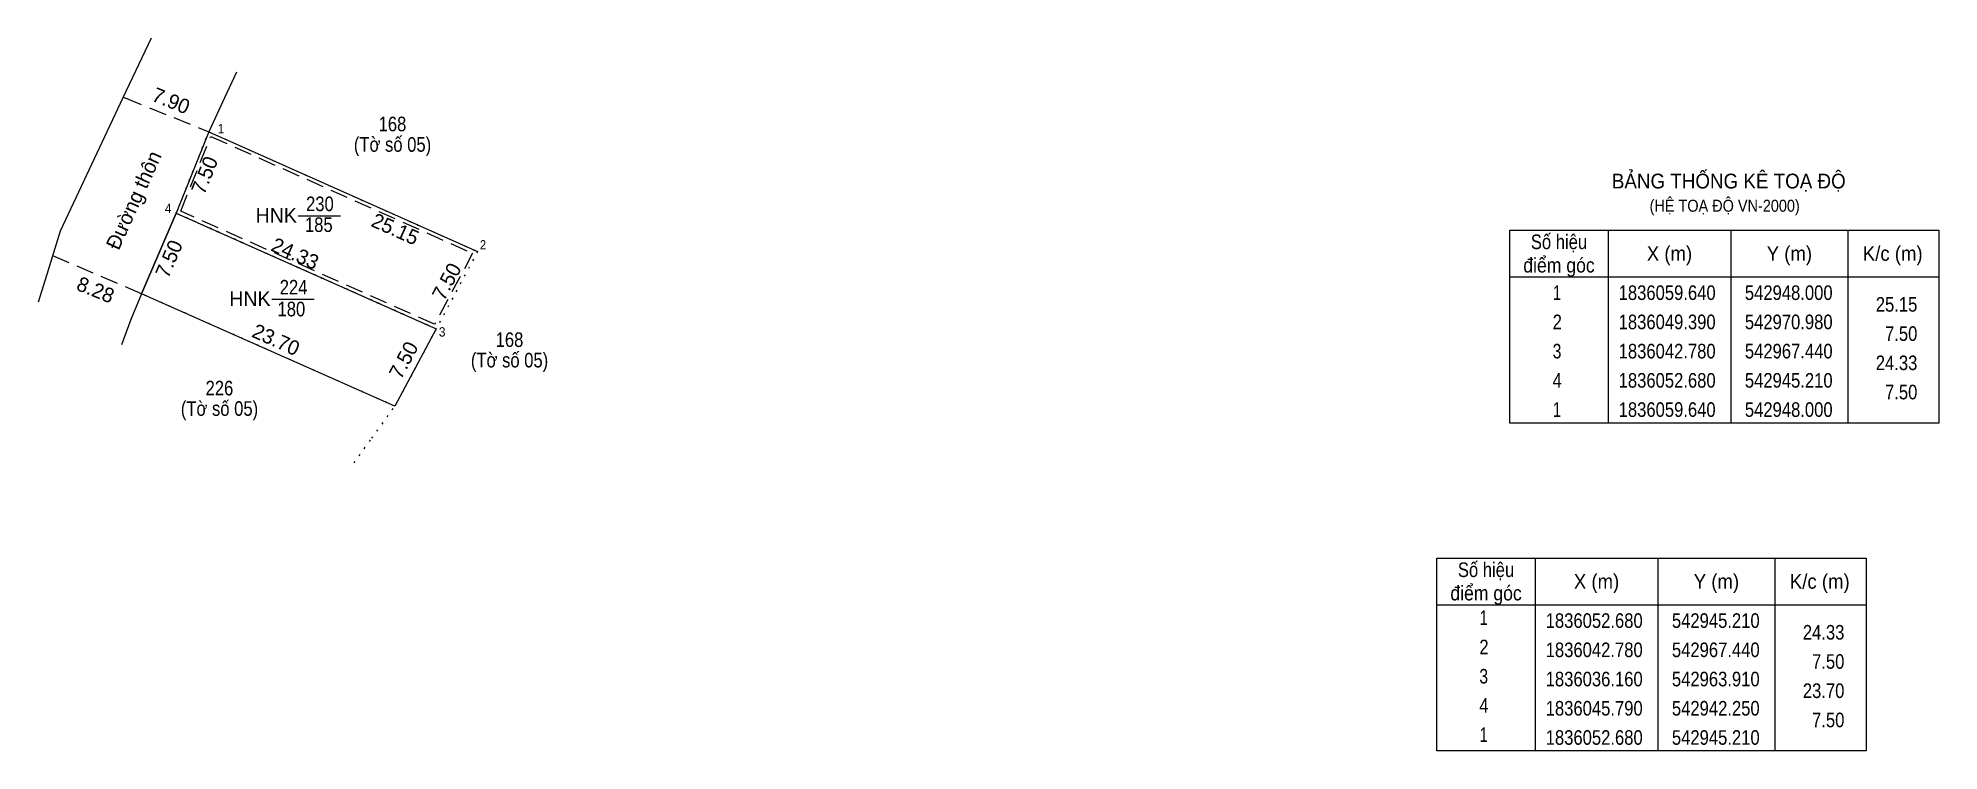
# Model space of a CAD drawing. Header units: metres. Extents: x 542624 to 552003, y 1835779 to 1840798.
# Drawn here: x 542933.4 to 543096, y 1836006.7 to 1836067.7 of the extents above; entities that cross this region are included whole.
import ezdxf
from ezdxf.enums import TextEntityAlignment as Align

# ---------------------------------------------------------------- set-up
doc = ezdxf.new("R2010")
doc.units = ezdxf.units.M
doc.header["$LTSCALE"] = 0.5
doc.linetypes.add('DOTTED', pattern=[1.5, 0.3, -1.2])
doc.linetypes.add('MEDIUM_DASHED', pattern=[4.5, 3, -1.5])
for name, color, linetype, lineweight in [('1', 7, 'Continuous', 13), ('10', 7, 'Continuous', 13), ('23', 7, 'Continuous', 13), ('52', 7, 'Continuous', 13), ('63', 7, 'Continuous', 13)]:
    doc.layers.add(name, color=color, linetype=linetype, lineweight=lineweight)

msp = doc.modelspace()

# ---------------------------------------------------------------- texts
at = {"layer": '1'}
for s, height, width, p in [('BẢNG THỐNG KÊ TOẠ ĐỘ ', 1.265, 0.95, (543078.225, 1836054.79)), ('230', 1.25, 0.85, (542957.5, 1836052.85)), ('(HỆ TOẠ ĐỘ VN-2000)', 1.027, 0.9, (543077.65, 1836052.8)), ('185', 1.25, 0.85, (542957.405, 1836051.07)), ('224', 1.25, 0.85, (542955.25, 1836045.72)), ('180', 1.25, 0.85, (542955.06, 1836043.85)), ('226', 1.25, 0.85, (542948.905, 1836037.09)), ('(Tờ số 05)', 1.25, 0.85, (542948.91, 1836035.34))]:
    msp.add_text(s, height=height, dxfattribs=dict(at, width=width)).set_placement(p, align=Align.CENTER)
for p in [(542953.765, 1836051.87), (542951.515, 1836044.74)]:
    msp.add_text('HNK', height=1.25, dxfattribs=at).set_placement(p, align=Align.CENTER)
at = {"layer": '63'}
for s, rotation, p in [('7.90', 338.077, (542944.5367, 1836061.7116)), ('Đường thôn', 65.618, (542942.1487, 1836053.532)), ('7.50', 68.156, (542948.2163, 1836055.6975)), ('25.15', 335.961, (542963.6904, 1836050.7468)), ('7.50', 66.751, (542945.1709, 1836048.5283)), ('24.33', 335.994, (542955.1307, 1836048.6524)), ('7.50', 61.829, (542968.892, 1836046.5349)), ('8.28', 338.077, (542938.0817, 1836045.5416)), ('23.70', 336.03, (542953.4911, 1836041.2803)), ('7.50', 61.932, (542965.209, 1836039.8159))]:
    msp.add_text(s, height=1.25, rotation=rotation, dxfattribs=at).set_placement(p, align=Align.CENTER)
for s, width, p in [('168', 0.85, (542963.705, 1836059.68)), ('(Tờ số 05)', 0.85, (542963.71, 1836057.93)), ('Số hiệu', 0.85, (543063.48, 1836049.6)), ('X (m)', 0.95, (543072.93, 1836048.6)), ('Y (m)', 0.95, (543083.185, 1836048.6)), ('K/c (m)', 0.95, (543092.025, 1836048.6)), ('điểm góc', 0.9, (543063.48, 1836047.6)), (' 1', 0.75, (543063.13, 1836045.25)), ('1836059.640', 0.85, (543072.73, 1836045.25)), ('542948.000', 0.85, (543083.13, 1836045.25)), (' 2', 0.85, (543063.135, 1836042.75)), ('1836049.390', 0.85, (543072.73, 1836042.75)), ('542970.980', 0.85, (543083.13, 1836042.75)), ('168', 0.85, (542973.715, 1836041.23)), (' 3', 0.8, (543063.125, 1836040.25)), ('1836042.780', 0.85, (543072.73, 1836040.25)), ('542967.440', 0.85, (543083.13, 1836040.25)), ('(Tờ số 05)', 0.85, (542973.72, 1836039.48)), (' 4', 0.85, (543063.13, 1836037.75)), ('1836052.680', 0.85, (543072.73, 1836037.75)), ('542945.210', 0.85, (543083.13, 1836037.75)), (' 1', 0.75, (543063.13, 1836035.25)), ('1836059.640', 0.85, (543072.73, 1836035.25)), ('542948.000', 0.85, (543083.13, 1836035.25)), ('Số hiệu', 0.85, (543057.24, 1836021.55)), ('X (m)', 0.95, (543066.69, 1836020.55)), ('Y (m)', 0.95, (543076.945, 1836020.55)), ('K/c (m)', 0.95, (543085.785, 1836020.55)), ('điểm góc', 0.9, (543057.24, 1836019.55)), (' 1', 0.75, (543056.86, 1836017.44)), ('1836052.680', 0.85, (543066.49, 1836017.2)), ('542945.210', 0.85, (543076.89, 1836017.2)), (' 2', 0.85, (543056.865, 1836014.94)), ('1836042.780', 0.85, (543066.49, 1836014.7)), ('542967.440', 0.85, (543076.89, 1836014.7)), (' 3', 0.8, (543056.855, 1836012.44)), ('1836036.160', 0.85, (543066.49, 1836012.2)), ('542963.910', 0.85, (543076.89, 1836012.2)), (' 4', 0.85, (543056.86, 1836009.94)), ('1836045.790', 0.85, (543066.49, 1836009.7)), ('542942.250', 0.85, (543076.89, 1836009.7)), (' 1', 0.75, (543056.86, 1836007.44)), ('1836052.680', 0.85, (543066.49, 1836007.2)), ('542945.210', 0.85, (543076.89, 1836007.2))]:
    msp.add_text(s, height=1.25, dxfattribs=dict(at, width=width)).set_placement(p, align=Align.CENTER)
for s, height, width, p in [(' 1', 0.8, 0.9, (542949.31, 1836059.51)), (' 4', 0.8, 0.95, (542944.8, 1836052.68)), (' 2', 0.8, 0.9, (542971.72, 1836049.57)), ('25.15', 1.25, 0.85, (543094.13, 1836044.25)), (' 3', 0.8, 0.95, (542968.24, 1836042.12)), ('7.50', 1.25, 0.85, (543094.13, 1836041.75)), ('24.33', 1.25, 0.85, (543094.13, 1836039.25)), ('7.50', 1.25, 0.85, (543094.13, 1836036.75)), ('24.33', 1.25, 0.85, (543087.89, 1836016.2)), ('7.50', 1.25, 0.85, (543087.89, 1836013.7)), ('23.70', 1.25, 0.85, (543087.89, 1836011.2)), ('7.50', 1.25, 0.85, (543087.89, 1836008.7))]:
    msp.add_text(s, height=height, dxfattribs=dict(at, width=width)).set_placement(p, align=Align.RIGHT)

# ---------------------------------------------------------------- linework, layer by layer
at = {"layer": '1', "linetype": 'DOTTED'}
for p, q in [((542963.91, 1836036.16), (542942.25, 1836045.79)), ((542961.94, 1836033.42), (542963.91, 1836036.16)), ((542960.42, 1836031.31), (542961.94, 1836033.42))]:
    msp.add_line(p, q, dxfattribs=at)
msp.add_lwpolyline([(542948, 1836059.64), (542970.98, 1836049.39), (542967.44, 1836042.78), (542945.21, 1836052.68)], close=True, dxfattribs=at)
at = {"layer": '1', "linetype": 'MEDIUM_DASHED'}
msp.add_lwpolyline([(542948.16, 1836059.24), (542970.56, 1836049.25), (542967.31, 1836043.17), (542945.6, 1836052.84)], close=True, dxfattribs=at)
at = {"layer": '1'}
msp.add_lwpolyline([(542945.21, 1836052.68), (542967.44, 1836042.78), (542963.91, 1836036.16), (542942.25, 1836045.79)], close=True, dxfattribs=at)
at = {"layer": '1', "linetype": 'DOTTED'}
msp.add_lwpolyline([(542970.98, 1836049.39), (542967.44, 1836042.78), (542963.91, 1836036.16)], dxfattribs=at)
at = {"layer": '10'}
for p, q in [((542935.29, 1836051.14), (542934.13, 1836047.43)), ((542934.13, 1836047.43), (542933.39, 1836045.07))]:
    msp.add_line(p, q, dxfattribs=at)
msp.add_lwpolyline([(542943.06, 1836067.66), (542940.65, 1836062.53), (542935.29, 1836051.14)], dxfattribs=at)
at = {"layer": '23'}
msp.add_line((542948, 1836059.64), (542970.98, 1836049.39), dxfattribs=at)
at = {"layer": '23', "linetype": 'DOTTED'}
msp.add_line((542945.21, 1836052.68), (542967.44, 1836042.78), dxfattribs=at)
at = {"layer": '52'}
for points in [[(542950.36, 1836064.73), (542949.34, 1836062.53), (542948, 1836059.64)], [(542948, 1836059.64), (542945.21, 1836052.68), (542942.25, 1836045.79)], [(542942.25, 1836045.79), (542941.32, 1836043.59), (542940.54, 1836041.42)]]:
    msp.add_lwpolyline(points, dxfattribs=at)
at = {"layer": '63'}
for p, q in [((542955.64, 1836052.44), (542959.27, 1836052.44)), ((543067.68, 1836051.22), (543067.68, 1836034.72)), ((543078.18, 1836051.22), (543078.18, 1836034.72)), ((543088.18, 1836051.22), (543088.18, 1836034.72)), ((543059.28, 1836047.22), (543095.98, 1836047.22)), ((542953.39, 1836045.31), (542957.02, 1836045.31)), ((543061.44, 1836023.17), (543061.44, 1836006.67)), ((543071.94, 1836023.17), (543071.94, 1836006.67)), ((543081.94, 1836023.17), (543081.94, 1836006.67)), ((543053.04, 1836019.17), (543089.74, 1836019.17))]:
    msp.add_line(p, q, dxfattribs=at)
at = {"layer": '63', "linetype": 'MEDIUM_DASHED'}
msp.add_line((542934.64, 1836049.06), (542942.25, 1836045.79), dxfattribs=at)
msp.add_lwpolyline([(542940.68, 1836062.59), (542940.83, 1836062.53), (542948.01, 1836059.64)], dxfattribs=at)
at = {"layer": '63'}
for points in [[(543059.28, 1836051.22), (543095.98, 1836051.22), (543095.98, 1836034.72), (543059.28, 1836034.72)], [(543053.04, 1836023.17), (543089.74, 1836023.17), (543089.74, 1836006.67), (543053.04, 1836006.67)]]:
    msp.add_lwpolyline(points, close=True, dxfattribs=at)

msp.set_redraw_order([(e.dxf.handle, doc.entitydb.next_handle()) for e in msp.query("TEXT MTEXT ATTDEF DIMENSION ARC_DIMENSION")])  # texts and dimensions are drawn at this point

doc.saveas('drawing.dxf')
